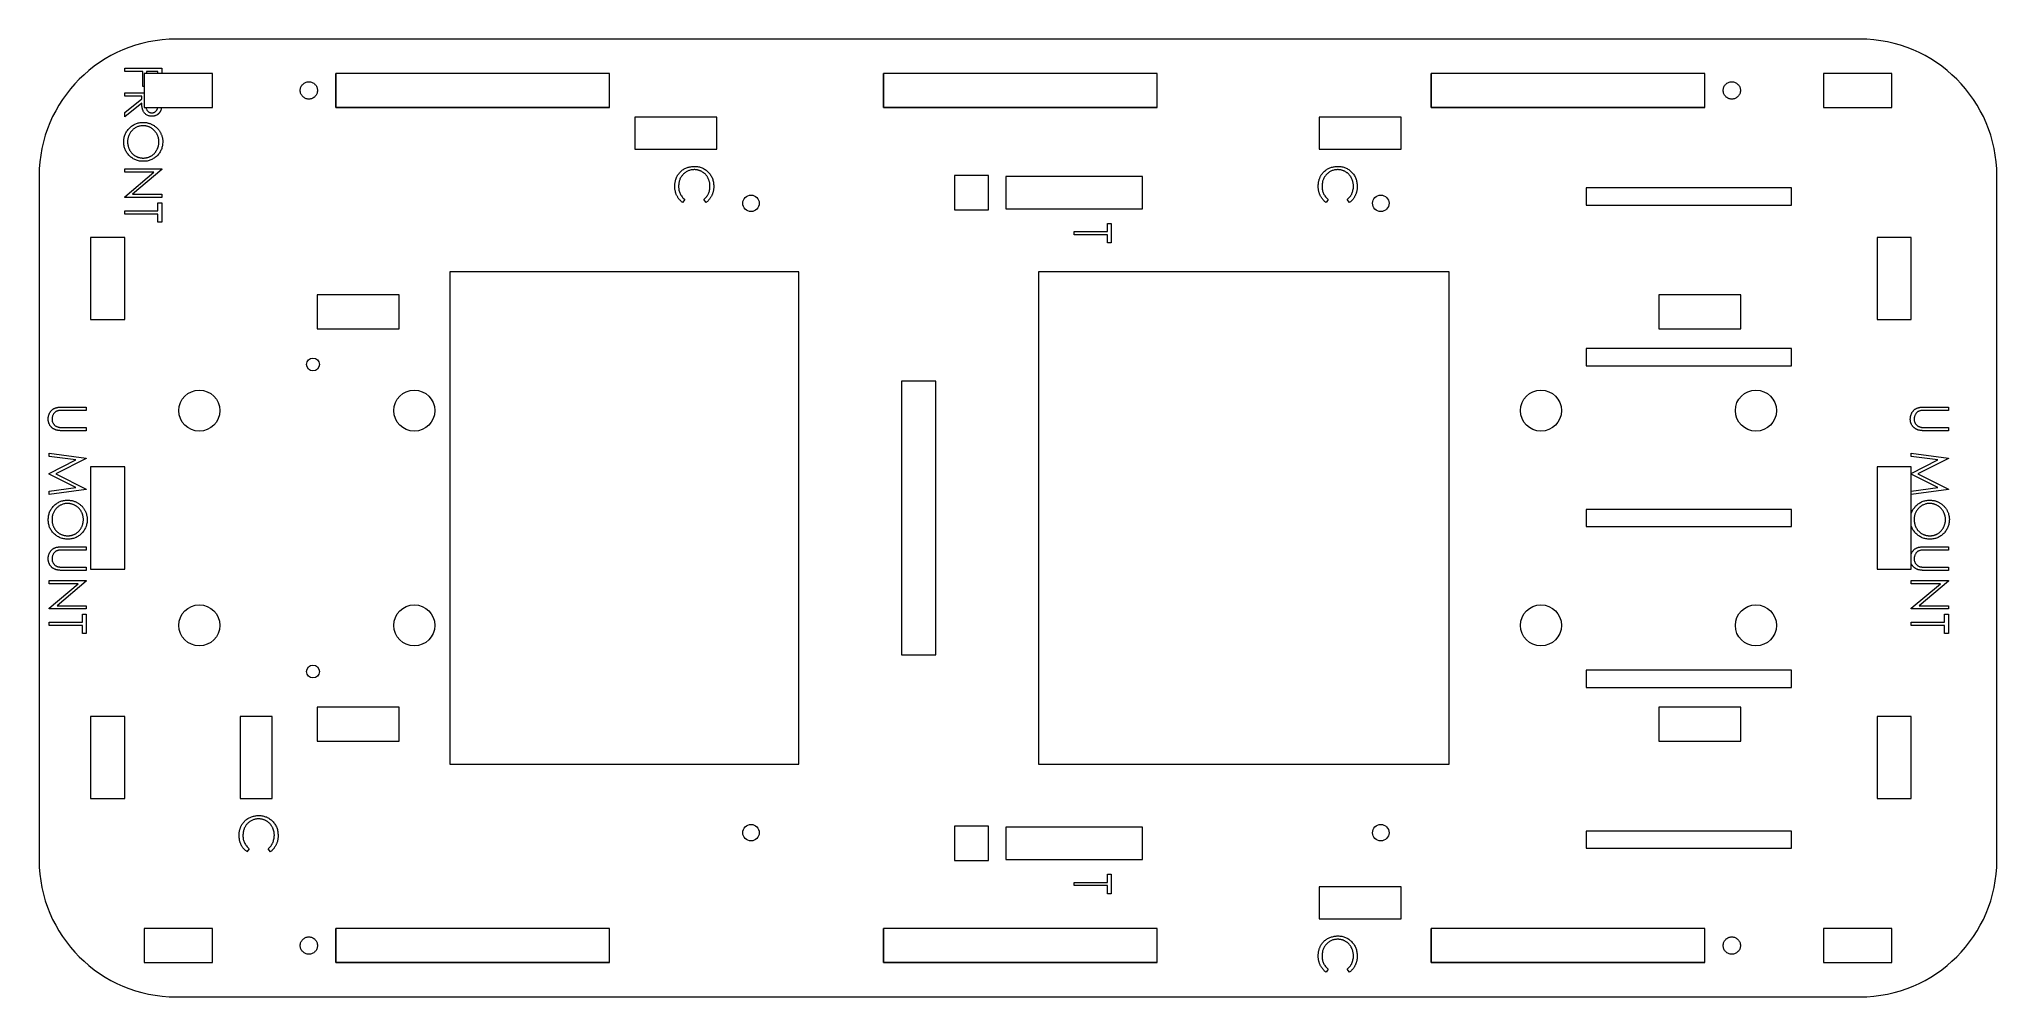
# Model space of a CAD drawing. Header units: inches. Extents: x -7.2 to 7.2, y -3.5 to 3.5.
import ezdxf

# ---------------------------------------------------------------- set-up
doc = ezdxf.new("R2010")
doc.units = ezdxf.units.IN
doc.header["$MEASUREMENT"] = 0
doc.linetypes.add('CENTERX2', pattern=[0.8, 0.5, -0.1, 0.1, -0.1])

msp = doc.modelspace()

# ---------------------------------------------------------------- linework, layer by layer
at = {"color": 1, "linetype": 'Continuous', "lineweight": 5}
for p, q in [((6.15, 3.5), (-6.15, 3.5)), ((-6.383, 3.25), (-6.383, 3)), ((-5.883, 3.25), (-6.383, 3.25)), ((-5.883, 3), (-5.883, 3.25)), ((-2.983, 3.25), (-4.983, 3.25)), ((-4.983, 3), (-4.983, 3.25)), ((-2.983, 3.25), (-4.983, 3.25)), ((-4.983, 3.25), (-4.983, 3)), ((-2.983, 3), (-2.983, 3.25)), ((-2.983, 3), (-2.983, 3.25)), ((1.017, 3.25), (-0.983, 3.25)), ((-0.983, 3), (-0.983, 3.25)), ((1.017, 3.25), (-0.983, 3.25)), ((-0.983, 3.25), (-0.983, 3)), ((1.017, 3), (1.017, 3.25)), ((1.017, 3), (1.017, 3.25)), ((5.017, 3.25), (3.017, 3.25)), ((3.017, 3), (3.017, 3.25)), ((5.017, 3.25), (3.017, 3.25)), ((3.017, 3.25), (3.017, 3)), ((5.017, 3), (5.017, 3.25)), ((5.017, 3), (5.017, 3.25)), ((6.383, 3.25), (5.883, 3.25)), ((5.883, 3.25), (5.883, 3)), ((6.383, 3), (6.383, 3.25)), ((-6.383, 3), (-5.883, 3)), ((-2.983, 3), (-4.983, 3)), ((-4.983, 3), (-2.983, 3)), ((-2.2, 2.93), (-2.8, 2.93)), ((-2.8, 2.93), (-2.8, 2.695)), ((-2.2, 2.695), (-2.2, 2.93)), ((1.017, 3), (-0.983, 3)), ((-0.983, 3), (1.017, 3)), ((2.2, 2.93), (2.2, 2.695)), ((2.8, 2.93), (2.2, 2.93)), ((2.8, 2.695), (2.8, 2.93)), ((5.017, 3), (3.017, 3)), ((3.017, 3), (5.017, 3)), ((5.883, 3), (6.383, 3)), ((-2.8, 2.695), (-2.2, 2.695)), ((2.2, 2.695), (2.8, 2.695)), ((-7.15, 2.5), (-7.15, -2.5)), ((-0.215, 2.503), (-0.465, 2.503)), ((-0.465, 2.503), (-0.465, 2.253)), ((-0.215, 2.253), (-0.215, 2.503)), ((-0.09, 2.496), (-0.09, 2.26)), ((0.91, 2.496), (-0.09, 2.496)), ((0.91, 2.26), (0.91, 2.496)), ((7.15, -2.5), (7.15, 2.5)), ((5.65, 2.413), (4.15, 2.413)), ((4.15, 2.413), (4.15, 2.287)), ((5.65, 2.287), (5.65, 2.413)), ((-0.465, 2.253), (-0.215, 2.253)), ((-0.09, 2.26), (0.91, 2.26)), ((4.15, 2.287), (5.65, 2.287)), ((-6.525, 2.05), (-6.775, 2.05)), ((-6.775, 2.05), (-6.775, 1.45)), ((-6.525, 1.45), (-6.525, 2.05)), ((6.525, 2.05), (6.275, 2.05)), ((6.275, 2.05), (6.275, 1.45)), ((6.525, 1.45), (6.525, 2.05)), ((-1.6, 1.8), (-4.15, 1.8)), ((-4.15, 1.8), (-4.15, -1.8)), ((-1.6, -1.8), (-1.6, 1.8)), ((3.15, 1.8), (0.15, 1.8)), ((0.15, 1.8), (0.15, -1.8)), ((3.15, -1.8), (3.15, 1.8)), ((-4.52, 1.632), (-5.12, 1.632)), ((-5.12, 1.632), (-5.12, 1.382)), ((-4.52, 1.382), (-4.52, 1.632)), ((5.28, 1.632), (4.68, 1.632)), ((4.68, 1.632), (4.68, 1.382)), ((5.28, 1.382), (5.28, 1.632)), ((-6.775, 1.45), (-6.525, 1.45)), ((6.275, 1.45), (6.525, 1.45)), ((-5.12, 1.382), (-4.52, 1.382)), ((4.68, 1.382), (5.28, 1.382)), ((5.65, 1.238), (4.15, 1.238)), ((4.15, 1.238), (4.15, 1.113)), ((5.65, 1.113), (5.65, 1.238)), ((4.15, 1.113), (5.65, 1.113)), ((-0.6, 1), (-0.85, 1)), ((-0.85, 1), (-0.85, -1)), ((-0.6, -1), (-0.6, 1)), ((-6.525, 0.375), (-6.775, 0.375)), ((-6.775, 0.375), (-6.775, -0.375)), ((-6.525, -0.375), (-6.525, 0.375)), ((6.525, 0.375), (6.275, 0.375)), ((6.275, 0.375), (6.275, -0.375)), ((6.525, -0.375), (6.525, 0.375)), ((5.65, 0.062), (4.15, 0.062)), ((4.15, 0.062), (4.15, -0.063)), ((5.65, -0.063), (5.65, 0.062)), ((4.15, -0.063), (5.65, -0.063)), ((-6.775, -0.375), (-6.525, -0.375)), ((6.275, -0.375), (6.525, -0.375)), ((6.525, -0.665), (6.525, -0.659)), ((-0.85, -1), (-0.6, -1)), ((5.65, -1.113), (4.15, -1.113)), ((4.15, -1.113), (4.15, -1.238)), ((5.65, -1.238), (5.65, -1.113)), ((4.15, -1.238), (5.65, -1.238)), ((-4.52, -1.382), (-5.12, -1.382)), ((-5.12, -1.382), (-5.12, -1.632)), ((-4.52, -1.632), (-4.52, -1.382)), ((5.28, -1.382), (4.68, -1.382)), ((4.68, -1.382), (4.68, -1.632)), ((5.28, -1.632), (5.28, -1.382)), ((-6.525, -1.45), (-6.775, -1.45)), ((-6.775, -1.45), (-6.775, -2.05)), ((-6.525, -2.05), (-6.525, -1.45)), ((-5.447, -1.45), (-5.682, -1.45)), ((-5.682, -1.45), (-5.682, -2.05)), ((-5.447, -2.05), (-5.447, -1.45)), ((6.525, -1.45), (6.275, -1.45)), ((6.275, -1.45), (6.275, -2.05)), ((6.525, -2.05), (6.525, -1.45)), ((-5.12, -1.632), (-4.52, -1.632)), ((4.68, -1.632), (5.28, -1.632)), ((-4.15, -1.8), (-1.6, -1.8)), ((0.15, -1.8), (3.15, -1.8)), ((-6.775, -2.05), (-6.525, -2.05)), ((-5.682, -2.05), (-5.447, -2.05)), ((6.275, -2.05), (6.525, -2.05)), ((-0.215, -2.253), (-0.465, -2.253)), ((-0.465, -2.253), (-0.465, -2.503)), ((-0.215, -2.503), (-0.215, -2.253)), ((0.91, -2.26), (-0.09, -2.26)), ((-0.09, -2.26), (-0.09, -2.496)), ((0.91, -2.496), (0.91, -2.26)), ((5.65, -2.288), (4.15, -2.288)), ((4.15, -2.288), (4.15, -2.413)), ((5.65, -2.413), (5.65, -2.288)), ((4.15, -2.413), (5.65, -2.413)), ((-0.465, -2.503), (-0.215, -2.503)), ((-0.09, -2.496), (0.91, -2.496)), ((2.8, -2.695), (2.2, -2.695)), ((2.2, -2.695), (2.2, -2.93)), ((2.8, -2.93), (2.8, -2.695)), ((-5.883, -3), (-6.383, -3)), ((-6.383, -3), (-6.383, -3.25)), ((-5.883, -3.25), (-5.883, -3)), ((-2.983, -3), (-4.983, -3)), ((-4.983, -3.25), (-4.983, -3)), ((-2.983, -3), (-4.983, -3)), ((-4.983, -3), (-4.983, -3.25)), ((-2.983, -3.25), (-2.983, -3)), ((-2.983, -3.25), (-2.983, -3)), ((1.017, -3), (-0.983, -3)), ((-0.983, -3.25), (-0.983, -3)), ((1.017, -3), (-0.983, -3)), ((-0.983, -3), (-0.983, -3.25)), ((1.017, -3.25), (1.017, -3)), ((1.017, -3.25), (1.017, -3)), ((2.2, -2.93), (2.8, -2.93)), ((5.017, -3), (3.017, -3)), ((3.017, -3.25), (3.017, -3)), ((5.017, -3), (3.017, -3)), ((3.017, -3), (3.017, -3.25)), ((5.017, -3.25), (5.017, -3)), ((5.017, -3.25), (5.017, -3)), ((6.383, -3), (5.883, -3)), ((5.883, -3), (5.883, -3.25)), ((6.383, -3.25), (6.383, -3)), ((-6.383, -3.25), (-5.883, -3.25)), ((-2.983, -3.25), (-4.983, -3.25)), ((-4.983, -3.25), (-2.983, -3.25)), ((1.017, -3.25), (-0.983, -3.25)), ((-0.983, -3.25), (1.017, -3.25)), ((5.017, -3.25), (3.017, -3.25)), ((3.017, -3.25), (5.017, -3.25)), ((5.883, -3.25), (6.383, -3.25)), ((-6.15, -3.5), (6.15, -3.5))]:
    msp.add_line(p, q, dxfattribs=at)
at = {"color": 2, "linetype": 'Continuous', "lineweight": 5}
for p, q in [((-6.525, 3.287), (-6.254, 3.287)), ((-6.525, 3.263), (-6.525, 3.287)), ((-6.393, 3.263), (-6.525, 3.263)), ((-6.393, 3.155), (-6.393, 3.263)), ((-6.383, 3.155), (-6.393, 3.155)), ((-6.365, 3.263), (-6.365, 3.25)), ((-6.282, 3.263), (-6.365, 3.263)), ((-6.282, 3.25), (-6.282, 3.263)), ((-6.254, 3.287), (-6.254, 3.25)), ((-6.525, 3.107), (-6.383, 3.107)), ((-6.525, 3.082), (-6.525, 3.107)), ((-6.4, 3.082), (-6.525, 3.082)), ((-6.525, 2.963), (-6.4, 3.063)), ((-6.4, 3.032), (-6.525, 2.933)), ((-6.4, 3.063), (-6.4, 3.082)), ((-6.525, 2.933), (-6.525, 2.963)), ((-6.525, 2.551), (-6.254, 2.551)), ((-6.525, 2.527), (-6.525, 2.551)), ((-6.525, 2.348), (-6.312, 2.527)), ((-6.312, 2.527), (-6.525, 2.527)), ((-6.254, 2.546), (-6.467, 2.367)), ((-6.254, 2.551), (-6.254, 2.546)), ((-6.525, 2.343), (-6.525, 2.348)), ((-6.254, 2.343), (-6.525, 2.343)), ((-6.467, 2.367), (-6.254, 2.367)), ((-6.282, 2.304), (-6.254, 2.304)), ((-6.282, 2.245), (-6.282, 2.304)), ((-6.254, 2.367), (-6.254, 2.343)), ((-6.254, 2.304), (-6.254, 2.162)), ((-2.434, 2.327), (-2.45, 2.306)), ((-2.279, 2.306), (-2.295, 2.327)), ((2.266, 2.327), (2.25, 2.306)), ((2.421, 2.306), (2.405, 2.327)), ((-6.525, 2.221), (-6.525, 2.245)), ((-6.525, 2.245), (-6.282, 2.245)), ((-6.282, 2.221), (-6.525, 2.221)), ((-6.282, 2.162), (-6.282, 2.221)), ((-6.254, 2.162), (-6.282, 2.162)), ((0.653, 2.152), (0.681, 2.152)), ((0.653, 2.093), (0.653, 2.152)), ((0.681, 2.152), (0.681, 2.01)), ((0.41, 2.069), (0.41, 2.093)), ((0.41, 2.093), (0.653, 2.093)), ((0.653, 2.069), (0.41, 2.069)), ((0.653, 2.01), (0.653, 2.069)), ((0.681, 2.01), (0.653, 2.01)), ((-6.969, 0.811), (-6.806, 0.811)), ((-6.806, 0.786), (-6.968, 0.786)), ((-6.806, 0.811), (-6.806, 0.786)), ((6.632, 0.811), (6.796, 0.811)), ((6.796, 0.786), (6.634, 0.786)), ((6.796, 0.811), (6.796, 0.786)), ((-6.806, 0.637), (-6.969, 0.637)), ((-6.968, 0.661), (-6.806, 0.661)), ((-6.806, 0.661), (-6.806, 0.637)), ((6.796, 0.637), (6.632, 0.637)), ((6.634, 0.661), (6.796, 0.661)), ((6.796, 0.661), (6.796, 0.637)), ((-7.077, 0.474), (-6.806, 0.438)), ((-7.077, 0.449), (-7.077, 0.474)), ((-6.881, 0.424), (-7.077, 0.449)), ((-6.806, 0.435), (-7.028, 0.323)), ((-6.806, 0.438), (-6.806, 0.435)), ((6.525, 0.474), (6.796, 0.438)), ((6.525, 0.449), (6.525, 0.474)), ((6.72, 0.424), (6.525, 0.449)), ((6.796, 0.435), (6.574, 0.323)), ((6.796, 0.438), (6.796, 0.435)), ((-7.077, 0.325), (-6.881, 0.424)), ((-7.077, 0.32), (-7.077, 0.325)), ((-6.882, 0.222), (-7.077, 0.32)), ((-7.028, 0.323), (-6.806, 0.211)), ((6.525, 0.325), (6.72, 0.424)), ((6.72, 0.222), (6.525, 0.32)), ((6.574, 0.323), (6.796, 0.211)), ((-7.077, 0.196), (-6.882, 0.222)), ((-6.806, 0.208), (-7.077, 0.172)), ((-7.077, 0.172), (-7.077, 0.196)), ((-6.806, 0.211), (-6.806, 0.208)), ((6.525, 0.196), (6.72, 0.222)), ((6.796, 0.208), (6.525, 0.172)), ((6.796, 0.211), (6.796, 0.208)), ((-6.969, -0.21), (-6.806, -0.21)), ((-6.806, -0.234), (-6.968, -0.234)), ((-6.806, -0.21), (-6.806, -0.234)), ((6.632, -0.21), (6.796, -0.21)), ((6.796, -0.234), (6.634, -0.234)), ((6.796, -0.21), (6.796, -0.234)), ((-6.806, -0.384), (-6.969, -0.384)), ((-6.968, -0.359), (-6.806, -0.359)), ((-6.806, -0.359), (-6.806, -0.384)), ((6.796, -0.384), (6.632, -0.384)), ((6.634, -0.359), (6.796, -0.359)), ((6.796, -0.359), (6.796, -0.384)), ((-7.077, -0.457), (-6.806, -0.457)), ((-7.077, -0.481), (-7.077, -0.457)), ((-7.077, -0.659), (-6.864, -0.481)), ((-6.864, -0.481), (-7.077, -0.481)), ((-6.806, -0.462), (-7.019, -0.641)), ((-6.806, -0.457), (-6.806, -0.462)), ((6.525, -0.457), (6.796, -0.457)), ((6.525, -0.481), (6.525, -0.457)), ((6.525, -0.659), (6.738, -0.481)), ((6.738, -0.481), (6.525, -0.481)), ((6.796, -0.462), (6.583, -0.641)), ((6.796, -0.457), (6.796, -0.462)), ((-7.077, -0.665), (-7.077, -0.659)), ((-6.806, -0.665), (-7.077, -0.665)), ((-7.019, -0.641), (-6.806, -0.641)), ((-6.834, -0.703), (-6.806, -0.703)), ((-6.834, -0.762), (-6.834, -0.703)), ((-6.806, -0.641), (-6.806, -0.665)), ((-6.806, -0.703), (-6.806, -0.845)), ((6.796, -0.665), (6.525, -0.665)), ((6.583, -0.641), (6.796, -0.641)), ((6.768, -0.703), (6.796, -0.703)), ((6.768, -0.762), (6.768, -0.703)), ((6.796, -0.641), (6.796, -0.665)), ((6.796, -0.703), (6.796, -0.845)), ((-7.077, -0.786), (-7.077, -0.762)), ((-7.077, -0.762), (-6.834, -0.762)), ((-6.834, -0.786), (-7.077, -0.786)), ((-6.834, -0.845), (-6.834, -0.786)), ((-6.806, -0.845), (-6.834, -0.845)), ((6.525, -0.786), (6.525, -0.762)), ((6.525, -0.762), (6.768, -0.762)), ((6.768, -0.786), (6.525, -0.786)), ((6.768, -0.845), (6.768, -0.786)), ((6.796, -0.845), (6.768, -0.845)), ((-5.616, -2.418), (-5.632, -2.439)), ((-5.461, -2.439), (-5.477, -2.418)), ((0.41, -2.687), (0.41, -2.663)), ((0.41, -2.663), (0.653, -2.663)), ((0.653, -2.687), (0.41, -2.687)), ((0.653, -2.604), (0.681, -2.604)), ((0.653, -2.663), (0.653, -2.604)), ((0.653, -2.746), (0.653, -2.687)), ((0.681, -2.604), (0.681, -2.746)), ((0.681, -2.746), (0.653, -2.746)), ((2.266, -3.298), (2.25, -3.319)), ((2.421, -3.319), (2.405, -3.298))]:
    msp.add_line(p, q, dxfattribs=at)
at = {"color": 1, "linetype": 'CENTERX2', "lineweight": 5}
for centre in [(-5.18, 3.125), (5.214, 3.125), (-5.18, -3.125), (5.214, -3.125)]:
    msp.add_circle(centre, 0.063, dxfattribs=at)
at = {"color": 1, "linetype": 'Continuous', "lineweight": 5}
for centre, radius in [((-1.95, 2.3), 0.06), ((2.65, 2.3), 0.06), ((-5.15, 1.122), 0.0469), ((-5.98, 0.785), 0.15), ((-4.41, 0.785), 0.15), ((3.82, 0.785), 0.15), ((5.39, 0.785), 0.15), ((-5.98, -0.785), 0.15), ((-4.41, -0.785), 0.15), ((3.82, -0.785), 0.15), ((5.39, -0.785), 0.15), ((-5.15, -1.122), 0.0469), ((-1.95, -2.3), 0.06), ((2.65, -2.3), 0.06)]:
    msp.add_circle(centre, radius, dxfattribs=at)
for centre, start, end in [((-6.15, 2.5), 90, 180), ((6.15, 2.5), 0, 90), ((-6.15, -2.5), 180, 270), ((6.15, -2.5), 270, 0)]:
    msp.add_arc(centre, 1, start, end, dxfattribs=at)
at = {"color": 2, "linetype": 'Continuous', "lineweight": 5}
for points, knots in [([(-6.327, 2.936), (-6.33, 2.937), (-6.337, 2.937), (-6.347, 2.939), (-6.357, 2.942), (-6.366, 2.947), (-6.374, 2.953), (-6.381, 2.96), (-6.387, 2.968), (-6.391, 2.976), (-6.393, 2.983), (-6.395, 2.989), (-6.397, 2.995), (-6.398, 3.001), (-6.399, 3.008), (-6.399, 3.016), (-6.4, 3.024), (-6.4, 3.03), (-6.4, 3.032)], [0, 0, 0, 0, 0.078775, 0.153711, 0.226699, 0.299172, 0.371166, 0.442978, 0.516334, 0.592857, 0.63351, 0.676624, 0.722915, 0.771971, 0.823829, 0.879386, 0.937952, 1, 1, 1, 1]), ([(-6.532, 2.748), (-6.532, 2.753), (-6.532, 2.763), (-6.53, 2.777), (-6.526, 2.791), (-6.522, 2.804), (-6.516, 2.816), (-6.509, 2.828), (-6.5, 2.839), (-6.491, 2.85), (-6.48, 2.86), (-6.469, 2.868), (-6.457, 2.875), (-6.445, 2.881), (-6.432, 2.886), (-6.419, 2.889), (-6.405, 2.891), (-6.396, 2.891), (-6.391, 2.891)], [0, 0, 0, 0, 0.065823, 0.129755, 0.192084, 0.253475, 0.314589, 0.376095, 0.438845, 0.50309, 0.56732, 0.629682, 0.690981, 0.751436, 0.811993, 0.873142, 0.935632, 1, 1, 1, 1]), ([(-6.391, 2.867), (-6.395, 2.867), (-6.402, 2.867), (-6.414, 2.865), (-6.424, 2.862), (-6.435, 2.859), (-6.445, 2.854), (-6.454, 2.848), (-6.463, 2.841), (-6.471, 2.833), (-6.479, 2.824), (-6.486, 2.815), (-6.491, 2.805), (-6.496, 2.795), (-6.5, 2.784), (-6.502, 2.773), (-6.504, 2.761), (-6.504, 2.753), (-6.504, 2.749)], [0, 0, 0, 0, 0.064504, 0.126899, 0.187747, 0.24815, 0.308586, 0.369583, 0.431827, 0.49618, 0.560668, 0.623504, 0.68526, 0.746537, 0.808327, 0.870486, 0.934317, 1, 1, 1, 1]), ([(-6.391, 2.891), (-6.388, 2.891), (-6.381, 2.891), (-6.372, 2.89), (-6.362, 2.889), (-6.353, 2.887), (-6.344, 2.884), (-6.335, 2.881), (-6.327, 2.877), (-6.318, 2.872), (-6.31, 2.868), (-6.303, 2.862), (-6.295, 2.856), (-6.289, 2.85), (-6.282, 2.844), (-6.276, 2.836), (-6.271, 2.829), (-6.266, 2.821), (-6.262, 2.813), (-6.258, 2.804), (-6.254, 2.796), (-6.252, 2.787), (-6.25, 2.778), (-6.248, 2.769), (-6.247, 2.76), (-6.247, 2.754), (-6.247, 2.751)], [0, 0, 0, 0, 0.043213, 0.085881, 0.128132, 0.170168, 0.211938, 0.253861, 0.29602, 0.338574, 0.38115, 0.422821, 0.464245, 0.505121, 0.54615, 0.587164, 0.628522, 0.670271, 0.71197, 0.753242, 0.794029, 0.83487, 0.875486, 0.916539, 0.958, 1, 1, 1, 1]), ([(-6.275, 2.749), (-6.275, 2.752), (-6.275, 2.757), (-6.276, 2.765), (-6.277, 2.772), (-6.279, 2.78), (-6.281, 2.787), (-6.284, 2.794), (-6.287, 2.801), (-6.29, 2.808), (-6.294, 2.815), (-6.299, 2.821), (-6.304, 2.827), (-6.309, 2.833), (-6.314, 2.838), (-6.32, 2.843), (-6.326, 2.847), (-6.332, 2.851), (-6.339, 2.855), (-6.346, 2.858), (-6.353, 2.861), (-6.36, 2.863), (-6.367, 2.865), (-6.375, 2.866), (-6.383, 2.867), (-6.388, 2.867), (-6.391, 2.867)], [0, 0, 0, 0, 0.042024, 0.083647, 0.124987, 0.166252, 0.207707, 0.24936, 0.291742, 0.334482, 0.3772, 0.419541, 0.46103, 0.502083, 0.542879, 0.58379, 0.624854, 0.666216, 0.707392, 0.74855, 0.789649, 0.830735, 0.872067, 0.913991, 0.956497, 1, 1, 1, 1]), ([(-6.37, 3), (-6.37, 2.999), (-6.37, 2.997), (-6.369, 2.994), (-6.367, 2.989), (-6.365, 2.984), (-6.361, 2.978), (-6.357, 2.973), (-6.352, 2.968), (-6.346, 2.965), (-6.34, 2.963), (-6.333, 2.961), (-6.329, 2.961), (-6.327, 2.961)], [0.3385286, 0.3385286, 0.3385286, 0.3385286, 0.3606554, 0.4050569, 0.4450695, 0.5187403, 0.589419, 0.6584147, 0.7275873, 0.7963372, 0.8631848, 0.9309544, 1, 1, 1, 1]), ([(-6.327, 2.961), (-6.324, 2.961), (-6.32, 2.961), (-6.314, 2.963), (-6.308, 2.965), (-6.302, 2.968), (-6.297, 2.973), (-6.293, 2.978), (-6.289, 2.983), (-6.287, 2.988), (-6.286, 2.993), (-6.285, 2.996), (-6.284, 2.999), (-6.284, 3)], [0, 0, 0, 0, 0.0688001, 0.1363367, 0.203757, 0.2727872, 0.3426223, 0.411089, 0.4792783, 0.5494031, 0.5877387, 0.6307249, 0.6672219, 0.6672219, 0.6672219, 0.6672219]), ([(-6.258, 2.991), (-6.258, 2.989), (-6.259, 2.985), (-6.261, 2.979), (-6.264, 2.974), (-6.267, 2.969), (-6.27, 2.964), (-6.273, 2.96), (-6.277, 2.955), (-6.282, 2.952), (-6.286, 2.948), (-6.291, 2.945), (-6.297, 2.942), (-6.302, 2.94), (-6.308, 2.938), (-6.314, 2.937), (-6.32, 2.937), (-6.324, 2.936), (-6.327, 2.936)], [0, 0, 0, 0, 0.064211, 0.127052, 0.188727, 0.249109, 0.309897, 0.370266, 0.430669, 0.492745, 0.554114, 0.615726, 0.676828, 0.738464, 0.801336, 0.865197, 0.931648, 1, 1, 1, 1]), ([(-6.256, 3), (-6.257, 2.998), (-6.257, 2.995), (-6.258, 2.992), (-6.258, 2.991)], [0.8518086, 0.8518086, 0.8518086, 0.8518086, 0.9263724, 1, 1, 1, 1]), ([(-6.389, 2.607), (-6.394, 2.607), (-6.404, 2.607), (-6.418, 2.609), (-6.432, 2.612), (-6.445, 2.617), (-6.457, 2.622), (-6.469, 2.63), (-6.48, 2.638), (-6.491, 2.648), (-6.5, 2.658), (-6.509, 2.669), (-6.516, 2.681), (-6.522, 2.694), (-6.526, 2.706), (-6.53, 2.72), (-6.532, 2.734), (-6.532, 2.744), (-6.532, 2.748)], [0, 0, 0, 0, 0.065222, 0.128561, 0.190309, 0.251362, 0.312368, 0.373766, 0.436259, 0.500391, 0.564507, 0.626952, 0.688475, 0.749261, 0.810167, 0.871679, 0.934778, 1, 1, 1, 1]), ([(-6.504, 2.749), (-6.504, 2.747), (-6.504, 2.741), (-6.503, 2.734), (-6.502, 2.726), (-6.5, 2.718), (-6.498, 2.711), (-6.496, 2.703), (-6.493, 2.696), (-6.489, 2.689), (-6.485, 2.683), (-6.481, 2.676), (-6.476, 2.67), (-6.471, 2.665), (-6.466, 2.66), (-6.46, 2.655), (-6.454, 2.65), (-6.448, 2.646), (-6.441, 2.643), (-6.434, 2.639), (-6.427, 2.637), (-6.42, 2.635), (-6.413, 2.633), (-6.405, 2.632), (-6.397, 2.631), (-6.392, 2.631), (-6.389, 2.631)], [0, 0, 0, 0, 0.0436344, 0.0865402, 0.1291809, 0.1714411, 0.2134218, 0.255273, 0.2973777, 0.3399502, 0.382358, 0.4237207, 0.4648719, 0.5055741, 0.5460055, 0.5863821, 0.6270545, 0.6682615, 0.7095412, 0.7504213, 0.7910904, 0.8320225, 0.8731324, 0.9146084, 0.9569548, 1, 1, 1, 1]), ([(-6.247, 2.751), (-6.247, 2.746), (-6.248, 2.736), (-6.25, 2.721), (-6.253, 2.708), (-6.257, 2.694), (-6.263, 2.682), (-6.27, 2.67), (-6.279, 2.658), (-6.288, 2.648), (-6.299, 2.638), (-6.31, 2.63), (-6.322, 2.623), (-6.334, 2.617), (-6.347, 2.612), (-6.361, 2.609), (-6.375, 2.607), (-6.385, 2.607), (-6.389, 2.607)], [0, 0, 0, 0, 0.066568, 0.130745, 0.193406, 0.254981, 0.316103, 0.377249, 0.439386, 0.503132, 0.566684, 0.628244, 0.689101, 0.749353, 0.810176, 0.871614, 0.934871, 1, 1, 1, 1]), ([(-6.389, 2.631), (-6.387, 2.631), (-6.382, 2.631), (-6.374, 2.632), (-6.366, 2.633), (-6.359, 2.635), (-6.352, 2.637), (-6.345, 2.639), (-6.338, 2.643), (-6.332, 2.646), (-6.325, 2.65), (-6.319, 2.655), (-6.314, 2.66), (-6.308, 2.665), (-6.303, 2.671), (-6.299, 2.677), (-6.294, 2.683), (-6.29, 2.69), (-6.287, 2.697), (-6.284, 2.704), (-6.281, 2.711), (-6.279, 2.719), (-6.277, 2.726), (-6.276, 2.734), (-6.275, 2.742), (-6.275, 2.747), (-6.275, 2.749)], [0, 0, 0, 0, 0.042915, 0.08513, 0.126474, 0.167454, 0.207977, 0.248251, 0.288752, 0.329672, 0.370539, 0.411131, 0.451821, 0.492409, 0.533489, 0.575266, 0.617444, 0.660675, 0.703944, 0.746872, 0.789084, 0.831392, 0.873237, 0.915165, 0.95738, 1, 1, 1, 1]), ([(-2.507, 2.424), (-2.507, 2.427), (-2.507, 2.433), (-2.506, 2.441), (-2.505, 2.449), (-2.504, 2.457), (-2.502, 2.465), (-2.5, 2.473), (-2.498, 2.48), (-2.495, 2.487), (-2.492, 2.494), (-2.489, 2.501), (-2.485, 2.507), (-2.48, 2.513), (-2.476, 2.519), (-2.471, 2.525), (-2.465, 2.531), (-2.462, 2.534), (-2.46, 2.536)], [0, 0, 0, 0, 0.069663, 0.13775, 0.203917, 0.26878, 0.332414, 0.394754, 0.45618, 0.516996, 0.577396, 0.637198, 0.696999, 0.756756, 0.816554, 0.876948, 0.938132, 1, 1, 1, 1]), ([(-2.365, 2.546), (-2.369, 2.546), (-2.377, 2.545), (-2.388, 2.544), (-2.399, 2.541), (-2.41, 2.537), (-2.42, 2.532), (-2.429, 2.526), (-2.438, 2.519), (-2.447, 2.511), (-2.454, 2.502), (-2.461, 2.493), (-2.467, 2.483), (-2.471, 2.472), (-2.475, 2.461), (-2.477, 2.449), (-2.479, 2.437), (-2.479, 2.428), (-2.479, 2.424)], [0, 0, 0, 0, 0.064323, 0.12629, 0.186726, 0.246146, 0.305576, 0.365429, 0.426326, 0.48884, 0.551725, 0.613919, 0.675484, 0.737334, 0.800229, 0.864502, 0.931041, 1, 1, 1, 1]), ([(-2.46, 2.536), (-2.456, 2.538), (-2.45, 2.544), (-2.439, 2.551), (-2.427, 2.557), (-2.415, 2.562), (-2.403, 2.565), (-2.39, 2.568), (-2.377, 2.57), (-2.368, 2.57), (-2.363, 2.57)], [0, 0, 0, 0, 0.1243285, 0.247156, 0.3687797, 0.4907339, 0.6136138, 0.7389576, 0.8673106, 1, 1, 1, 1]), ([(-2.25, 2.426), (-2.25, 2.429), (-2.25, 2.434), (-2.251, 2.442), (-2.252, 2.45), (-2.254, 2.458), (-2.256, 2.465), (-2.259, 2.473), (-2.262, 2.48), (-2.265, 2.487), (-2.269, 2.494), (-2.274, 2.5), (-2.278, 2.506), (-2.283, 2.512), (-2.289, 2.517), (-2.294, 2.522), (-2.3, 2.526), (-2.307, 2.53), (-2.313, 2.534), (-2.32, 2.537), (-2.327, 2.54), (-2.334, 2.542), (-2.342, 2.544), (-2.349, 2.545), (-2.357, 2.546), (-2.362, 2.546), (-2.365, 2.546)], [0, 0, 0, 0, 0.043958, 0.087509, 0.130473, 0.173052, 0.215425, 0.257675, 0.300181, 0.343153, 0.38596, 0.427724, 0.468859, 0.509536, 0.549725, 0.589825, 0.630254, 0.67072, 0.711239, 0.751608, 0.791759, 0.832446, 0.873309, 0.914536, 0.95692, 1, 1, 1, 1]), ([(-2.363, 2.57), (-2.358, 2.57), (-2.349, 2.57), (-2.334, 2.568), (-2.321, 2.564), (-2.308, 2.56), (-2.296, 2.554), (-2.284, 2.547), (-2.273, 2.538), (-2.263, 2.529), (-2.253, 2.518), (-2.245, 2.507), (-2.238, 2.494), (-2.232, 2.482), (-2.228, 2.468), (-2.225, 2.454), (-2.223, 2.439), (-2.222, 2.429), (-2.222, 2.424)], [0, 0, 0, 0, 0.064556, 0.127011, 0.18795, 0.247928, 0.307764, 0.368249, 0.429483, 0.492755, 0.556268, 0.618226, 0.679663, 0.741252, 0.80342, 0.866819, 0.93233, 1, 1, 1, 1]), ([(2.193, 2.424), (2.193, 2.427), (2.193, 2.433), (2.194, 2.441), (2.195, 2.449), (2.196, 2.457), (2.198, 2.465), (2.2, 2.473), (2.202, 2.48), (2.205, 2.487), (2.208, 2.494), (2.211, 2.501), (2.215, 2.507), (2.22, 2.513), (2.224, 2.519), (2.229, 2.525), (2.235, 2.531), (2.238, 2.534), (2.24, 2.536)], [0, 0, 0, 0, 0.0696628, 0.1377496, 0.2039167, 0.2687799, 0.3324137, 0.3947535, 0.45618, 0.5169956, 0.5773959, 0.6371983, 0.6969992, 0.7567562, 0.8165539, 0.876948, 0.9381318, 1, 1, 1, 1]), ([(2.335, 2.546), (2.331, 2.546), (2.323, 2.545), (2.312, 2.544), (2.301, 2.541), (2.29, 2.537), (2.28, 2.532), (2.271, 2.526), (2.262, 2.519), (2.253, 2.511), (2.246, 2.502), (2.239, 2.493), (2.233, 2.483), (2.229, 2.472), (2.225, 2.461), (2.223, 2.449), (2.221, 2.437), (2.221, 2.428), (2.221, 2.424)], [0, 0, 0, 0, 0.064323, 0.12629, 0.186726, 0.246146, 0.305576, 0.365429, 0.426326, 0.48884, 0.551725, 0.613919, 0.675484, 0.737334, 0.800229, 0.864502, 0.931041, 1, 1, 1, 1]), ([(2.24, 2.536), (2.244, 2.538), (2.25, 2.544), (2.261, 2.551), (2.273, 2.557), (2.285, 2.562), (2.297, 2.565), (2.31, 2.568), (2.323, 2.57), (2.332, 2.57), (2.337, 2.57)], [0, 0, 0, 0, 0.1243285, 0.247156, 0.3687797, 0.4907339, 0.6136138, 0.7389576, 0.8673106, 1, 1, 1, 1]), ([(2.45, 2.426), (2.45, 2.429), (2.45, 2.434), (2.449, 2.442), (2.448, 2.45), (2.446, 2.458), (2.444, 2.465), (2.441, 2.473), (2.438, 2.48), (2.435, 2.487), (2.431, 2.494), (2.426, 2.5), (2.422, 2.506), (2.417, 2.512), (2.411, 2.517), (2.406, 2.522), (2.4, 2.526), (2.393, 2.53), (2.387, 2.534), (2.38, 2.537), (2.373, 2.54), (2.366, 2.542), (2.358, 2.544), (2.351, 2.545), (2.343, 2.546), (2.338, 2.546), (2.335, 2.546)], [0, 0, 0, 0, 0.043958, 0.087509, 0.130473, 0.173052, 0.215425, 0.257675, 0.300181, 0.343153, 0.38596, 0.427724, 0.468859, 0.509536, 0.549725, 0.589825, 0.630254, 0.67072, 0.711239, 0.751608, 0.791759, 0.832446, 0.873309, 0.914536, 0.95692, 1, 1, 1, 1]), ([(2.337, 2.57), (2.342, 2.57), (2.351, 2.57), (2.366, 2.568), (2.379, 2.564), (2.392, 2.56), (2.404, 2.554), (2.416, 2.547), (2.427, 2.538), (2.437, 2.529), (2.447, 2.518), (2.455, 2.507), (2.462, 2.494), (2.468, 2.482), (2.472, 2.468), (2.475, 2.454), (2.477, 2.439), (2.478, 2.429), (2.478, 2.424)], [0, 0, 0, 0, 0.064556, 0.127011, 0.18795, 0.247928, 0.307764, 0.368249, 0.429483, 0.492755, 0.556268, 0.618226, 0.679663, 0.741252, 0.80342, 0.866819, 0.93233, 1, 1, 1, 1]), ([(-2.45, 2.306), (-2.452, 2.308), (-2.457, 2.311), (-2.463, 2.317), (-2.469, 2.323), (-2.474, 2.329), (-2.479, 2.335), (-2.484, 2.342), (-2.488, 2.349), (-2.492, 2.356), (-2.496, 2.364), (-2.499, 2.372), (-2.501, 2.38), (-2.503, 2.388), (-2.505, 2.397), (-2.506, 2.406), (-2.507, 2.415), (-2.507, 2.421), (-2.507, 2.424)], [0, 0, 0, 0, 0.061672, 0.123049, 0.183469, 0.243719, 0.304269, 0.364851, 0.425591, 0.487034, 0.548861, 0.611156, 0.673539, 0.73697, 0.800792, 0.866017, 0.932103, 1, 1, 1, 1]), ([(-2.479, 2.424), (-2.479, 2.419), (-2.479, 2.41), (-2.477, 2.396), (-2.473, 2.383), (-2.468, 2.371), (-2.462, 2.359), (-2.454, 2.348), (-2.445, 2.337), (-2.438, 2.331), (-2.434, 2.327)], [0, 0, 0, 0, 0.128515, 0.252949, 0.374755, 0.49594, 0.617181, 0.740909, 0.867811, 1, 1, 1, 1]), ([(-2.295, 2.327), (-2.293, 2.329), (-2.29, 2.332), (-2.285, 2.337), (-2.28, 2.342), (-2.276, 2.347), (-2.272, 2.353), (-2.268, 2.358), (-2.264, 2.364), (-2.26, 2.373), (-2.256, 2.383), (-2.253, 2.397), (-2.25, 2.411), (-2.25, 2.421), (-2.25, 2.426)], [0, 0, 0, 0, 0.063163, 0.125475, 0.187121, 0.248294, 0.309295, 0.36985, 0.430973, 0.492456, 0.616148, 0.740844, 0.868183, 1, 1, 1, 1]), ([(-2.222, 2.424), (-2.222, 2.421), (-2.222, 2.415), (-2.223, 2.406), (-2.224, 2.397), (-2.226, 2.388), (-2.228, 2.38), (-2.231, 2.372), (-2.234, 2.364), (-2.237, 2.356), (-2.241, 2.349), (-2.245, 2.341), (-2.25, 2.335), (-2.255, 2.328), (-2.26, 2.322), (-2.266, 2.316), (-2.272, 2.311), (-2.277, 2.308), (-2.279, 2.306)], [0, 0, 0, 0, 0.068544, 0.135676, 0.201205, 0.265669, 0.329637, 0.392763, 0.455062, 0.517479, 0.579139, 0.640086, 0.700207, 0.759818, 0.819637, 0.879361, 0.939515, 1, 1, 1, 1]), ([(2.25, 2.306), (2.248, 2.308), (2.243, 2.311), (2.237, 2.317), (2.231, 2.323), (2.226, 2.329), (2.221, 2.335), (2.216, 2.342), (2.212, 2.349), (2.208, 2.356), (2.204, 2.364), (2.201, 2.372), (2.199, 2.38), (2.197, 2.388), (2.195, 2.397), (2.194, 2.406), (2.193, 2.415), (2.193, 2.421), (2.193, 2.424)], [0, 0, 0, 0, 0.061672, 0.123049, 0.183469, 0.243719, 0.304269, 0.364851, 0.425591, 0.487034, 0.548861, 0.611156, 0.673539, 0.73697, 0.800792, 0.866017, 0.932103, 1, 1, 1, 1]), ([(2.221, 2.424), (2.221, 2.419), (2.221, 2.41), (2.223, 2.396), (2.227, 2.383), (2.232, 2.371), (2.238, 2.359), (2.246, 2.348), (2.255, 2.337), (2.262, 2.331), (2.266, 2.327)], [0, 0, 0, 0, 0.128515, 0.252949, 0.374755, 0.49594, 0.617181, 0.740909, 0.867811, 1, 1, 1, 1]), ([(2.405, 2.327), (2.407, 2.329), (2.41, 2.332), (2.415, 2.337), (2.42, 2.342), (2.424, 2.347), (2.428, 2.353), (2.432, 2.358), (2.436, 2.364), (2.44, 2.373), (2.444, 2.383), (2.447, 2.397), (2.45, 2.411), (2.45, 2.421), (2.45, 2.426)], [0, 0, 0, 0, 0.063163, 0.125475, 0.187121, 0.248294, 0.309295, 0.36985, 0.430973, 0.492456, 0.616148, 0.740844, 0.868183, 1, 1, 1, 1]), ([(2.478, 2.424), (2.478, 2.421), (2.478, 2.415), (2.477, 2.406), (2.476, 2.397), (2.474, 2.388), (2.472, 2.38), (2.469, 2.372), (2.466, 2.364), (2.463, 2.356), (2.459, 2.349), (2.455, 2.341), (2.45, 2.335), (2.445, 2.328), (2.44, 2.322), (2.434, 2.316), (2.428, 2.311), (2.423, 2.308), (2.421, 2.306)], [0, 0, 0, 0, 0.068544, 0.135676, 0.201205, 0.265669, 0.329637, 0.392763, 0.455062, 0.517479, 0.579139, 0.640086, 0.700207, 0.759818, 0.819637, 0.879361, 0.939515, 1, 1, 1, 1]), ([(-7.084, 0.721), (-7.084, 0.724), (-7.084, 0.729), (-7.083, 0.737), (-7.082, 0.744), (-7.08, 0.751), (-7.078, 0.757), (-7.075, 0.764), (-7.072, 0.77), (-7.068, 0.776), (-7.064, 0.781), (-7.06, 0.786), (-7.055, 0.791), (-7.05, 0.795), (-7.045, 0.798), (-7.039, 0.801), (-7.033, 0.804), (-7.029, 0.805), (-7.027, 0.806)], [0, 0, 0, 0, 0.071175, 0.139644, 0.206317, 0.271373, 0.335418, 0.398076, 0.460608, 0.52297, 0.584716, 0.644895, 0.704291, 0.762998, 0.821087, 0.880104, 0.939388, 1, 1, 1, 1]), ([(-6.969, 0.637), (-6.972, 0.637), (-6.978, 0.637), (-6.987, 0.638), (-6.995, 0.638), (-7.002, 0.639), (-7.009, 0.64), (-7.016, 0.641), (-7.022, 0.642), (-7.028, 0.644), (-7.034, 0.646), (-7.039, 0.648), (-7.044, 0.651), (-7.049, 0.654), (-7.054, 0.658), (-7.059, 0.662), (-7.063, 0.666), (-7.067, 0.671), (-7.071, 0.677), (-7.074, 0.682), (-7.077, 0.688), (-7.08, 0.694), (-7.081, 0.701), (-7.083, 0.707), (-7.084, 0.714), (-7.084, 0.719), (-7.084, 0.721)], [0, 0, 0, 0, 0.054849, 0.10704, 0.156951, 0.203957, 0.248404, 0.290446, 0.330373, 0.367763, 0.403841, 0.439849, 0.476289, 0.51278, 0.550262, 0.588152, 0.62741, 0.667737, 0.708183, 0.748633, 0.78881, 0.829491, 0.870394, 0.912229, 0.955554, 1, 1, 1, 1]), ([(-7.004, 0.785), (-7.007, 0.785), (-7.012, 0.784), (-7.019, 0.782), (-7.025, 0.779), (-7.031, 0.776), (-7.036, 0.772), (-7.041, 0.767), (-7.045, 0.76), (-7.049, 0.753), (-7.052, 0.746), (-7.054, 0.738), (-7.056, 0.73), (-7.056, 0.725), (-7.056, 0.723)], [0, 0, 0, 0, 0.086327, 0.16779, 0.244467, 0.318486, 0.392246, 0.469994, 0.553842, 0.64429, 0.736838, 0.826144, 0.913667, 1, 1, 1, 1]), ([(-7.056, 0.723), (-7.056, 0.72), (-7.056, 0.716), (-7.055, 0.709), (-7.053, 0.703), (-7.05, 0.697), (-7.047, 0.691), (-7.044, 0.686), (-7.039, 0.681), (-7.035, 0.676), (-7.029, 0.672), (-7.023, 0.669), (-7.017, 0.666), (-7.013, 0.665), (-7.01, 0.664)], [0, 0, 0, 0, 0.082876, 0.165273, 0.247718, 0.331469, 0.415206, 0.496278, 0.577562, 0.658179, 0.739704, 0.823824, 0.909492, 1, 1, 1, 1]), ([(-7.027, 0.806), (-7.025, 0.806), (-7.022, 0.807), (-7.017, 0.808), (-7.011, 0.809), (-7.004, 0.81), (-6.997, 0.81), (-6.988, 0.81), (-6.979, 0.811), (-6.973, 0.811), (-6.969, 0.811)], [0, 0, 0, 0, 0.07813, 0.169465, 0.274335, 0.39211, 0.523687, 0.668365, 0.827132, 1, 1, 1, 1]), ([(-6.968, 0.786), (-6.97, 0.786), (-6.975, 0.786), (-6.981, 0.786), (-6.987, 0.786), (-6.991, 0.786), (-6.996, 0.786), (-6.999, 0.786), (-7.002, 0.786), (-7.004, 0.785), (-7.004, 0.785)], [0, 0, 0, 0, 0.191079, 0.362605, 0.516099, 0.650038, 0.765977, 0.862374, 0.940842, 1, 1, 1, 1]), ([(6.518, 0.721), (6.518, 0.724), (6.518, 0.729), (6.519, 0.737), (6.52, 0.744), (6.522, 0.751), (6.524, 0.757), (6.527, 0.764), (6.53, 0.77), (6.534, 0.776), (6.538, 0.781), (6.542, 0.786), (6.547, 0.791), (6.552, 0.795), (6.557, 0.798), (6.563, 0.801), (6.569, 0.804), (6.573, 0.805), (6.575, 0.806)], [0, 0, 0, 0, 0.071175, 0.139644, 0.206317, 0.271373, 0.335418, 0.398076, 0.460608, 0.52297, 0.584716, 0.644895, 0.704291, 0.762998, 0.821087, 0.880104, 0.939388, 1, 1, 1, 1]), ([(6.632, 0.637), (6.629, 0.637), (6.624, 0.637), (6.615, 0.638), (6.607, 0.638), (6.6, 0.639), (6.592, 0.64), (6.586, 0.641), (6.579, 0.642), (6.574, 0.644), (6.568, 0.646), (6.563, 0.648), (6.558, 0.651), (6.553, 0.654), (6.548, 0.658), (6.543, 0.662), (6.539, 0.666), (6.535, 0.671), (6.531, 0.677), (6.527, 0.682), (6.524, 0.688), (6.522, 0.694), (6.52, 0.701), (6.519, 0.707), (6.518, 0.714), (6.518, 0.719), (6.518, 0.721)], [0, 0, 0, 0, 0.054849, 0.10704, 0.156951, 0.203957, 0.248404, 0.290446, 0.330373, 0.367763, 0.403841, 0.439849, 0.476289, 0.51278, 0.550262, 0.588152, 0.62741, 0.667737, 0.708183, 0.748633, 0.78881, 0.829491, 0.870394, 0.912229, 0.955554, 1, 1, 1, 1]), ([(6.598, 0.785), (6.595, 0.785), (6.59, 0.784), (6.583, 0.782), (6.577, 0.779), (6.571, 0.776), (6.566, 0.772), (6.561, 0.767), (6.557, 0.76), (6.553, 0.753), (6.55, 0.746), (6.547, 0.738), (6.546, 0.73), (6.546, 0.725), (6.546, 0.723)], [0, 0, 0, 0, 0.086327, 0.16779, 0.244467, 0.318486, 0.392246, 0.469994, 0.553842, 0.64429, 0.736838, 0.826144, 0.913667, 1, 1, 1, 1]), ([(6.546, 0.723), (6.546, 0.72), (6.546, 0.716), (6.547, 0.709), (6.549, 0.703), (6.551, 0.697), (6.554, 0.691), (6.558, 0.686), (6.562, 0.681), (6.567, 0.676), (6.572, 0.672), (6.578, 0.669), (6.585, 0.666), (6.589, 0.665), (6.592, 0.664)], [0, 0, 0, 0, 0.082876, 0.165273, 0.247718, 0.331469, 0.415206, 0.496278, 0.577562, 0.658179, 0.739704, 0.823824, 0.909492, 1, 1, 1, 1]), ([(6.575, 0.806), (6.577, 0.806), (6.58, 0.807), (6.585, 0.808), (6.591, 0.809), (6.598, 0.81), (6.605, 0.81), (6.613, 0.81), (6.623, 0.811), (6.629, 0.811), (6.632, 0.811)], [0, 0, 0, 0, 0.07813, 0.169465, 0.274335, 0.39211, 0.523687, 0.668365, 0.827132, 1, 1, 1, 1]), ([(6.634, 0.786), (6.631, 0.786), (6.627, 0.786), (6.621, 0.786), (6.615, 0.786), (6.61, 0.786), (6.606, 0.786), (6.603, 0.786), (6.6, 0.786), (6.598, 0.785), (6.598, 0.785)], [0, 0, 0, 0, 0.191079, 0.362605, 0.516099, 0.650038, 0.765977, 0.862374, 0.940842, 1, 1, 1, 1]), ([(-7.01, 0.664), (-7.009, 0.664), (-7.007, 0.663), (-7.004, 0.663), (-6.999, 0.662), (-6.994, 0.662), (-6.989, 0.662), (-6.983, 0.662), (-6.976, 0.662), (-6.971, 0.661), (-6.968, 0.661)], [0, 0, 0, 0, 0.069835, 0.155621, 0.257802, 0.373811, 0.506402, 0.655564, 0.820079, 1, 1, 1, 1]), ([(6.592, 0.664), (6.592, 0.664), (6.595, 0.663), (6.598, 0.663), (6.602, 0.662), (6.607, 0.662), (6.613, 0.662), (6.619, 0.662), (6.626, 0.662), (6.631, 0.661), (6.634, 0.661)], [0, 0, 0, 0, 0.069835, 0.155621, 0.257802, 0.373811, 0.506402, 0.655564, 0.820079, 1, 1, 1, 1]), ([(-7.084, -0.013), (-7.084, -0.008), (-7.083, 0.002), (-7.081, 0.016), (-7.078, 0.03), (-7.074, 0.043), (-7.068, 0.055), (-7.061, 0.067), (-7.052, 0.078), (-7.043, 0.089), (-7.032, 0.099), (-7.021, 0.107), (-7.009, 0.114), (-6.997, 0.12), (-6.984, 0.125), (-6.971, 0.128), (-6.957, 0.13), (-6.947, 0.13), (-6.943, 0.13)], [0, 0, 0, 0, 0.065823, 0.129755, 0.192084, 0.253475, 0.314589, 0.376095, 0.438845, 0.50309, 0.56732, 0.629682, 0.690981, 0.751436, 0.811993, 0.873142, 0.935632, 1, 1, 1, 1]), ([(-6.942, 0.106), (-6.946, 0.106), (-6.954, 0.106), (-6.965, 0.104), (-6.976, 0.101), (-6.986, 0.097), (-6.996, 0.093), (-7.006, 0.087), (-7.015, 0.08), (-7.023, 0.072), (-7.031, 0.063), (-7.038, 0.053), (-7.043, 0.044), (-7.048, 0.034), (-7.052, 0.023), (-7.054, 0.012), (-7.056, 0), (-7.056, -0.008), (-7.056, -0.012)], [0, 0, 0, 0, 0.064504, 0.126899, 0.187747, 0.24815, 0.308586, 0.369583, 0.431827, 0.49618, 0.560668, 0.623504, 0.68526, 0.746537, 0.808327, 0.870486, 0.934317, 1, 1, 1, 1]), ([(-6.943, 0.13), (-6.939, 0.13), (-6.933, 0.13), (-6.923, 0.129), (-6.914, 0.128), (-6.905, 0.126), (-6.896, 0.123), (-6.887, 0.12), (-6.878, 0.116), (-6.87, 0.111), (-6.862, 0.107), (-6.854, 0.101), (-6.847, 0.095), (-6.84, 0.089), (-6.834, 0.082), (-6.828, 0.075), (-6.823, 0.068), (-6.818, 0.06), (-6.813, 0.052), (-6.81, 0.043), (-6.806, 0.035), (-6.804, 0.026), (-6.802, 0.017), (-6.8, 0.008), (-6.799, -0.001), (-6.799, -0.007), (-6.799, -0.01)], [0, 0, 0, 0, 0.043213, 0.085881, 0.128132, 0.170168, 0.211938, 0.253861, 0.29602, 0.338574, 0.38115, 0.422821, 0.464245, 0.505121, 0.54615, 0.587164, 0.628522, 0.670271, 0.71197, 0.753242, 0.794029, 0.83487, 0.875486, 0.916539, 0.958, 1, 1, 1, 1]), ([(-6.827, -0.012), (-6.827, -0.009), (-6.827, -0.004), (-6.828, 0.004), (-6.829, 0.011), (-6.831, 0.019), (-6.833, 0.026), (-6.835, 0.033), (-6.839, 0.04), (-6.842, 0.047), (-6.846, 0.054), (-6.851, 0.06), (-6.855, 0.066), (-6.86, 0.072), (-6.866, 0.077), (-6.871, 0.082), (-6.878, 0.086), (-6.884, 0.09), (-6.891, 0.094), (-6.897, 0.097), (-6.904, 0.1), (-6.912, 0.102), (-6.919, 0.104), (-6.927, 0.105), (-6.934, 0.106), (-6.94, 0.106), (-6.942, 0.106)], [0, 0, 0, 0, 0.042024, 0.083647, 0.124987, 0.166252, 0.207707, 0.24936, 0.291742, 0.334482, 0.3772, 0.419541, 0.46103, 0.502083, 0.542879, 0.58379, 0.624854, 0.666216, 0.707392, 0.74855, 0.789649, 0.830735, 0.872067, 0.913991, 0.956497, 1, 1, 1, 1]), ([(6.525, 0.034), (6.526, 0.037), (6.529, 0.044), (6.534, 0.055), (6.541, 0.067), (6.55, 0.078), (6.559, 0.089), (6.57, 0.099), (6.581, 0.107), (6.593, 0.114), (6.605, 0.12), (6.618, 0.125), (6.631, 0.128), (6.645, 0.13), (6.654, 0.13), (6.659, 0.13)], [0.2095094, 0.2095094, 0.2095094, 0.2095094, 0.2534751, 0.314589, 0.3760953, 0.4388449, 0.5030903, 0.56732, 0.6296819, 0.6909805, 0.7514363, 0.8119927, 0.8731418, 0.9356315, 1, 1, 1, 1]), ([(6.659, 0.106), (6.655, 0.106), (6.648, 0.106), (6.636, 0.104), (6.626, 0.101), (6.615, 0.097), (6.605, 0.093), (6.596, 0.087), (6.587, 0.08), (6.579, 0.072), (6.571, 0.063), (6.564, 0.053), (6.559, 0.044), (6.554, 0.034), (6.55, 0.023), (6.548, 0.012), (6.546, 0), (6.546, -0.008), (6.546, -0.012)], [0, 0, 0, 0, 0.064504, 0.126899, 0.187747, 0.24815, 0.308586, 0.369583, 0.431827, 0.49618, 0.560668, 0.623504, 0.68526, 0.746537, 0.808327, 0.870486, 0.934317, 1, 1, 1, 1]), ([(6.659, 0.13), (6.662, 0.13), (6.669, 0.13), (6.678, 0.129), (6.688, 0.128), (6.697, 0.126), (6.706, 0.123), (6.715, 0.12), (6.723, 0.116), (6.732, 0.111), (6.74, 0.107), (6.747, 0.101), (6.755, 0.095), (6.761, 0.089), (6.768, 0.082), (6.774, 0.075), (6.779, 0.068), (6.784, 0.06), (6.788, 0.052), (6.792, 0.043), (6.796, 0.035), (6.798, 0.026), (6.8, 0.017), (6.802, 0.008), (6.803, -0.001), (6.803, -0.007), (6.803, -0.01)], [0, 0, 0, 0, 0.043213, 0.085881, 0.128132, 0.170168, 0.211938, 0.253861, 0.29602, 0.338574, 0.38115, 0.422821, 0.464245, 0.505121, 0.54615, 0.587164, 0.628522, 0.670271, 0.71197, 0.753242, 0.794029, 0.83487, 0.875486, 0.916539, 0.958, 1, 1, 1, 1]), ([(6.775, -0.012), (6.775, -0.009), (6.775, -0.004), (6.774, 0.004), (6.773, 0.011), (6.771, 0.019), (6.769, 0.026), (6.766, 0.033), (6.763, 0.04), (6.76, 0.047), (6.756, 0.054), (6.751, 0.06), (6.746, 0.066), (6.741, 0.072), (6.736, 0.077), (6.73, 0.082), (6.724, 0.086), (6.718, 0.09), (6.711, 0.094), (6.704, 0.097), (6.697, 0.1), (6.69, 0.102), (6.683, 0.104), (6.675, 0.105), (6.667, 0.106), (6.662, 0.106), (6.659, 0.106)], [0, 0, 0, 0, 0.042024, 0.083647, 0.124987, 0.166252, 0.207707, 0.24936, 0.291742, 0.334482, 0.3772, 0.419541, 0.46103, 0.502083, 0.542879, 0.58379, 0.624854, 0.666216, 0.707392, 0.74855, 0.789649, 0.830735, 0.872067, 0.913991, 0.956497, 1, 1, 1, 1]), ([(-6.941, -0.155), (-6.946, -0.154), (-6.956, -0.154), (-6.97, -0.152), (-6.983, -0.149), (-6.996, -0.144), (-7.009, -0.139), (-7.021, -0.131), (-7.032, -0.123), (-7.042, -0.113), (-7.052, -0.103), (-7.061, -0.092), (-7.068, -0.08), (-7.074, -0.068), (-7.078, -0.055), (-7.081, -0.041), (-7.083, -0.027), (-7.084, -0.017), (-7.084, -0.013)], [0, 0, 0, 0, 0.0652225, 0.128561, 0.1903086, 0.2513624, 0.3123682, 0.3737656, 0.4362592, 0.5003909, 0.5645069, 0.6269518, 0.6884747, 0.7492613, 0.8101669, 0.8716789, 0.9347775, 1, 1, 1, 1]), ([(-7.056, -0.012), (-7.056, -0.014), (-7.056, -0.02), (-7.055, -0.028), (-7.054, -0.035), (-7.052, -0.043), (-7.05, -0.05), (-7.048, -0.058), (-7.044, -0.065), (-7.041, -0.072), (-7.037, -0.078), (-7.033, -0.085), (-7.028, -0.091), (-7.023, -0.096), (-7.018, -0.102), (-7.012, -0.106), (-7.006, -0.111), (-7, -0.115), (-6.993, -0.118), (-6.986, -0.122), (-6.979, -0.124), (-6.972, -0.126), (-6.964, -0.128), (-6.957, -0.129), (-6.949, -0.13), (-6.944, -0.13), (-6.941, -0.13)], [0, 0, 0, 0, 0.043634, 0.08654, 0.129181, 0.171441, 0.213422, 0.255273, 0.297378, 0.33995, 0.382358, 0.423721, 0.464872, 0.505574, 0.546006, 0.586382, 0.627054, 0.668262, 0.709541, 0.750421, 0.79109, 0.832022, 0.873132, 0.914608, 0.956955, 1, 1, 1, 1]), ([(-6.799, -0.01), (-6.799, -0.015), (-6.799, -0.025), (-6.801, -0.04), (-6.805, -0.054), (-6.809, -0.067), (-6.815, -0.079), (-6.822, -0.091), (-6.83, -0.103), (-6.84, -0.113), (-6.85, -0.123), (-6.862, -0.131), (-6.873, -0.139), (-6.886, -0.144), (-6.899, -0.149), (-6.912, -0.152), (-6.927, -0.154), (-6.936, -0.154), (-6.941, -0.155)], [0, 0, 0, 0, 0.066568, 0.130745, 0.193406, 0.254981, 0.316103, 0.377249, 0.439386, 0.503132, 0.566684, 0.628244, 0.689101, 0.749353, 0.810176, 0.871614, 0.934871, 1, 1, 1, 1]), ([(-6.941, -0.13), (-6.939, -0.13), (-6.933, -0.13), (-6.926, -0.129), (-6.918, -0.128), (-6.911, -0.126), (-6.904, -0.124), (-6.897, -0.122), (-6.89, -0.118), (-6.883, -0.115), (-6.877, -0.111), (-6.871, -0.106), (-6.866, -0.101), (-6.86, -0.096), (-6.855, -0.091), (-6.851, -0.084), (-6.846, -0.078), (-6.842, -0.071), (-6.839, -0.064), (-6.835, -0.057), (-6.833, -0.05), (-6.831, -0.042), (-6.829, -0.035), (-6.828, -0.027), (-6.827, -0.019), (-6.827, -0.014), (-6.827, -0.012)], [0, 0, 0, 0, 0.042915, 0.08513, 0.126474, 0.167454, 0.207977, 0.248251, 0.288752, 0.329672, 0.370539, 0.411131, 0.451821, 0.492409, 0.533489, 0.575266, 0.617444, 0.660675, 0.703944, 0.746872, 0.789084, 0.831392, 0.873237, 0.915165, 0.95738, 1, 1, 1, 1]), ([(6.661, -0.155), (6.656, -0.154), (6.646, -0.154), (6.632, -0.152), (6.618, -0.149), (6.605, -0.144), (6.593, -0.139), (6.581, -0.131), (6.57, -0.123), (6.559, -0.113), (6.55, -0.103), (6.541, -0.092), (6.534, -0.08), (6.529, -0.069), (6.526, -0.061), (6.525, -0.058)], [0, 0, 0, 0, 0.0652225, 0.128561, 0.1903086, 0.2513624, 0.3123682, 0.3737656, 0.4362592, 0.5003909, 0.5645069, 0.6269518, 0.6884747, 0.7492613, 0.7931064, 0.7931064, 0.7931064, 0.7931064]), ([(6.546, -0.012), (6.546, -0.014), (6.546, -0.02), (6.547, -0.028), (6.548, -0.035), (6.55, -0.043), (6.552, -0.05), (6.554, -0.058), (6.557, -0.065), (6.561, -0.072), (6.565, -0.078), (6.569, -0.085), (6.574, -0.091), (6.579, -0.096), (6.584, -0.102), (6.59, -0.106), (6.596, -0.111), (6.602, -0.115), (6.609, -0.118), (6.616, -0.122), (6.623, -0.124), (6.63, -0.126), (6.637, -0.128), (6.645, -0.129), (6.653, -0.13), (6.658, -0.13), (6.661, -0.13)], [0, 0, 0, 0, 0.043634, 0.08654, 0.129181, 0.171441, 0.213422, 0.255273, 0.297378, 0.33995, 0.382358, 0.423721, 0.464872, 0.505574, 0.546006, 0.586382, 0.627054, 0.668262, 0.709541, 0.750421, 0.79109, 0.832022, 0.873132, 0.914608, 0.956955, 1, 1, 1, 1]), ([(6.803, -0.01), (6.803, -0.015), (6.802, -0.025), (6.8, -0.04), (6.797, -0.054), (6.793, -0.067), (6.787, -0.079), (6.78, -0.091), (6.771, -0.103), (6.762, -0.113), (6.751, -0.123), (6.74, -0.131), (6.728, -0.139), (6.716, -0.144), (6.703, -0.149), (6.689, -0.152), (6.675, -0.154), (6.665, -0.154), (6.661, -0.155)], [0, 0, 0, 0, 0.066568, 0.130745, 0.193406, 0.254981, 0.316103, 0.377249, 0.439386, 0.503132, 0.566684, 0.628244, 0.689101, 0.749353, 0.810176, 0.871614, 0.934871, 1, 1, 1, 1]), ([(6.661, -0.13), (6.663, -0.13), (6.668, -0.13), (6.676, -0.129), (6.684, -0.128), (6.691, -0.126), (6.698, -0.124), (6.705, -0.122), (6.712, -0.118), (6.718, -0.115), (6.725, -0.111), (6.731, -0.106), (6.736, -0.101), (6.742, -0.096), (6.747, -0.091), (6.751, -0.084), (6.756, -0.078), (6.76, -0.071), (6.763, -0.064), (6.766, -0.057), (6.769, -0.05), (6.771, -0.042), (6.773, -0.035), (6.774, -0.027), (6.775, -0.019), (6.775, -0.014), (6.775, -0.012)], [0, 0, 0, 0, 0.042915, 0.08513, 0.126474, 0.167454, 0.207977, 0.248251, 0.288752, 0.329672, 0.370539, 0.411131, 0.451821, 0.492409, 0.533489, 0.575266, 0.617444, 0.660675, 0.703944, 0.746872, 0.789084, 0.831392, 0.873237, 0.915165, 0.95738, 1, 1, 1, 1]), ([(-7.084, -0.3), (-7.084, -0.297), (-7.084, -0.292), (-7.083, -0.284), (-7.082, -0.277), (-7.08, -0.27), (-7.078, -0.263), (-7.075, -0.257), (-7.072, -0.251), (-7.068, -0.245), (-7.064, -0.24), (-7.06, -0.235), (-7.055, -0.23), (-7.05, -0.226), (-7.045, -0.223), (-7.039, -0.22), (-7.033, -0.217), (-7.029, -0.216), (-7.027, -0.215)], [0, 0, 0, 0, 0.071175, 0.139644, 0.206317, 0.271373, 0.335418, 0.398076, 0.460608, 0.52297, 0.584716, 0.644895, 0.704291, 0.762998, 0.821087, 0.880104, 0.939388, 1, 1, 1, 1]), ([(-7.004, -0.235), (-7.007, -0.236), (-7.012, -0.237), (-7.019, -0.239), (-7.025, -0.241), (-7.031, -0.245), (-7.036, -0.249), (-7.041, -0.254), (-7.045, -0.26), (-7.049, -0.267), (-7.052, -0.275), (-7.054, -0.283), (-7.056, -0.29), (-7.056, -0.296), (-7.056, -0.298)], [0, 0, 0, 0, 0.086327, 0.16779, 0.244467, 0.318486, 0.392246, 0.469994, 0.553842, 0.64429, 0.736838, 0.826144, 0.913667, 1, 1, 1, 1]), ([(-7.027, -0.215), (-7.025, -0.214), (-7.022, -0.214), (-7.017, -0.213), (-7.011, -0.212), (-7.004, -0.211), (-6.997, -0.211), (-6.988, -0.21), (-6.979, -0.21), (-6.973, -0.21), (-6.969, -0.21)], [0, 0, 0, 0, 0.07813, 0.169465, 0.274335, 0.39211, 0.523687, 0.668365, 0.827132, 1, 1, 1, 1]), ([(-6.968, -0.234), (-6.97, -0.234), (-6.975, -0.234), (-6.981, -0.234), (-6.987, -0.235), (-6.991, -0.235), (-6.996, -0.235), (-6.999, -0.235), (-7.002, -0.235), (-7.004, -0.235), (-7.004, -0.235)], [0, 0, 0, 0, 0.191079, 0.362605, 0.516099, 0.650038, 0.765977, 0.862374, 0.940842, 1, 1, 1, 1]), ([(6.525, -0.261), (6.526, -0.26), (6.527, -0.256), (6.53, -0.251), (6.534, -0.245), (6.538, -0.24), (6.542, -0.235), (6.547, -0.23), (6.552, -0.226), (6.557, -0.223), (6.563, -0.22), (6.569, -0.217), (6.573, -0.216), (6.575, -0.215)], [0.3559014, 0.3559014, 0.3559014, 0.3559014, 0.3980763, 0.4606079, 0.5229695, 0.5847157, 0.6448949, 0.7042906, 0.7629982, 0.8210874, 0.8801039, 0.9393885, 1, 1, 1, 1]), ([(6.598, -0.235), (6.595, -0.236), (6.59, -0.237), (6.583, -0.239), (6.577, -0.241), (6.571, -0.245), (6.566, -0.249), (6.561, -0.254), (6.557, -0.26), (6.553, -0.267), (6.55, -0.275), (6.547, -0.283), (6.546, -0.29), (6.546, -0.296), (6.546, -0.298)], [0, 0, 0, 0, 0.086327, 0.16779, 0.244467, 0.318486, 0.392246, 0.469994, 0.553842, 0.64429, 0.736838, 0.826144, 0.913667, 1, 1, 1, 1]), ([(6.575, -0.215), (6.577, -0.214), (6.58, -0.214), (6.585, -0.213), (6.591, -0.212), (6.598, -0.211), (6.605, -0.211), (6.613, -0.21), (6.623, -0.21), (6.629, -0.21), (6.632, -0.21)], [0, 0, 0, 0, 0.07813, 0.169465, 0.274335, 0.39211, 0.523687, 0.668365, 0.827132, 1, 1, 1, 1]), ([(6.634, -0.234), (6.631, -0.234), (6.627, -0.234), (6.621, -0.234), (6.615, -0.235), (6.61, -0.235), (6.606, -0.235), (6.603, -0.235), (6.6, -0.235), (6.598, -0.235), (6.598, -0.235)], [0, 0, 0, 0, 0.191079, 0.362605, 0.516099, 0.650038, 0.765977, 0.862374, 0.940842, 1, 1, 1, 1]), ([(-6.969, -0.384), (-6.972, -0.384), (-6.978, -0.384), (-6.987, -0.383), (-6.995, -0.383), (-7.002, -0.382), (-7.009, -0.381), (-7.016, -0.38), (-7.022, -0.379), (-7.028, -0.377), (-7.034, -0.375), (-7.039, -0.373), (-7.044, -0.37), (-7.049, -0.367), (-7.054, -0.363), (-7.059, -0.359), (-7.063, -0.354), (-7.067, -0.349), (-7.071, -0.344), (-7.074, -0.339), (-7.077, -0.333), (-7.08, -0.327), (-7.081, -0.32), (-7.083, -0.314), (-7.084, -0.307), (-7.084, -0.302), (-7.084, -0.3)], [0, 0, 0, 0, 0.054849, 0.10704, 0.156951, 0.203957, 0.248404, 0.290446, 0.330373, 0.367763, 0.403841, 0.439849, 0.476289, 0.51278, 0.550262, 0.588152, 0.62741, 0.667737, 0.708183, 0.748633, 0.78881, 0.829491, 0.870394, 0.912229, 0.955554, 1, 1, 1, 1]), ([(-7.056, -0.298), (-7.056, -0.3), (-7.056, -0.305), (-7.055, -0.311), (-7.053, -0.318), (-7.05, -0.324), (-7.047, -0.33), (-7.044, -0.335), (-7.039, -0.34), (-7.035, -0.345), (-7.029, -0.349), (-7.023, -0.352), (-7.017, -0.355), (-7.013, -0.356), (-7.01, -0.357)], [0, 0, 0, 0, 0.082876, 0.165273, 0.247718, 0.331469, 0.415206, 0.496278, 0.577562, 0.658179, 0.739704, 0.823824, 0.909492, 1, 1, 1, 1]), ([(-7.01, -0.357), (-7.009, -0.357), (-7.007, -0.357), (-7.004, -0.358), (-6.999, -0.358), (-6.994, -0.359), (-6.989, -0.359), (-6.983, -0.359), (-6.976, -0.359), (-6.971, -0.359), (-6.968, -0.359)], [0, 0, 0, 0, 0.069835, 0.155621, 0.257802, 0.373811, 0.506402, 0.655564, 0.820079, 1, 1, 1, 1]), ([(6.632, -0.384), (6.629, -0.384), (6.624, -0.384), (6.615, -0.383), (6.607, -0.383), (6.6, -0.382), (6.592, -0.381), (6.586, -0.38), (6.579, -0.379), (6.574, -0.377), (6.568, -0.375), (6.563, -0.373), (6.558, -0.37), (6.553, -0.367), (6.548, -0.363), (6.543, -0.359), (6.539, -0.354), (6.535, -0.349), (6.531, -0.344), (6.528, -0.339), (6.526, -0.335), (6.525, -0.334)], [0, 0, 0, 0, 0.0548485, 0.1070402, 0.1569511, 0.2039569, 0.2484038, 0.2904463, 0.3303728, 0.3677632, 0.4038407, 0.4398491, 0.4762889, 0.5127798, 0.5502625, 0.5881522, 0.6274096, 0.6677367, 0.708183, 0.7486334, 0.7814277, 0.7814277, 0.7814277, 0.7814277]), ([(6.546, -0.298), (6.546, -0.3), (6.546, -0.305), (6.547, -0.311), (6.549, -0.318), (6.551, -0.324), (6.554, -0.33), (6.558, -0.335), (6.562, -0.34), (6.567, -0.345), (6.572, -0.349), (6.578, -0.352), (6.585, -0.355), (6.589, -0.356), (6.592, -0.357)], [0, 0, 0, 0, 0.082876, 0.165273, 0.247718, 0.331469, 0.415206, 0.496278, 0.577562, 0.658179, 0.739704, 0.823824, 0.909492, 1, 1, 1, 1]), ([(6.592, -0.357), (6.592, -0.357), (6.595, -0.357), (6.598, -0.358), (6.602, -0.358), (6.607, -0.359), (6.613, -0.359), (6.619, -0.359), (6.626, -0.359), (6.631, -0.359), (6.634, -0.359)], [0, 0, 0, 0, 0.069835, 0.155621, 0.257802, 0.373811, 0.506402, 0.655564, 0.820079, 1, 1, 1, 1]), ([(-5.689, -2.321), (-5.689, -2.318), (-5.689, -2.312), (-5.689, -2.304), (-5.688, -2.296), (-5.686, -2.288), (-5.685, -2.28), (-5.683, -2.272), (-5.68, -2.265), (-5.678, -2.258), (-5.674, -2.251), (-5.671, -2.244), (-5.667, -2.238), (-5.663, -2.232), (-5.658, -2.226), (-5.653, -2.22), (-5.648, -2.214), (-5.644, -2.211), (-5.642, -2.209)], [0, 0, 0, 0, 0.069663, 0.13775, 0.203917, 0.26878, 0.332414, 0.394754, 0.45618, 0.516996, 0.577396, 0.637198, 0.696999, 0.756756, 0.816554, 0.876948, 0.938132, 1, 1, 1, 1]), ([(-5.547, -2.199), (-5.551, -2.199), (-5.559, -2.2), (-5.571, -2.201), (-5.582, -2.204), (-5.592, -2.208), (-5.602, -2.213), (-5.612, -2.219), (-5.621, -2.226), (-5.629, -2.234), (-5.637, -2.243), (-5.643, -2.252), (-5.649, -2.262), (-5.654, -2.273), (-5.657, -2.284), (-5.66, -2.296), (-5.661, -2.308), (-5.661, -2.317), (-5.662, -2.321)], [0, 0, 0, 0, 0.064323, 0.12629, 0.186726, 0.246146, 0.305576, 0.365429, 0.426326, 0.48884, 0.551725, 0.613919, 0.675484, 0.737334, 0.800229, 0.864502, 0.931041, 1, 1, 1, 1]), ([(-5.642, -2.209), (-5.639, -2.207), (-5.632, -2.201), (-5.621, -2.194), (-5.61, -2.188), (-5.598, -2.183), (-5.585, -2.18), (-5.573, -2.177), (-5.559, -2.175), (-5.55, -2.175), (-5.545, -2.175)], [0, 0, 0, 0, 0.124329, 0.247156, 0.36878, 0.490734, 0.613614, 0.738958, 0.867311, 1, 1, 1, 1]), ([(-5.432, -2.319), (-5.432, -2.316), (-5.432, -2.311), (-5.433, -2.303), (-5.434, -2.295), (-5.436, -2.287), (-5.438, -2.28), (-5.441, -2.272), (-5.444, -2.265), (-5.448, -2.258), (-5.452, -2.251), (-5.456, -2.245), (-5.461, -2.239), (-5.466, -2.233), (-5.471, -2.228), (-5.477, -2.223), (-5.483, -2.219), (-5.489, -2.215), (-5.496, -2.211), (-5.502, -2.208), (-5.509, -2.205), (-5.516, -2.203), (-5.524, -2.201), (-5.531, -2.2), (-5.539, -2.199), (-5.545, -2.199), (-5.547, -2.199)], [0, 0, 0, 0, 0.043958, 0.087509, 0.130473, 0.173052, 0.215425, 0.257675, 0.300181, 0.343153, 0.38596, 0.427724, 0.468859, 0.509536, 0.549725, 0.589825, 0.630254, 0.67072, 0.711239, 0.751608, 0.791759, 0.832446, 0.873309, 0.914536, 0.95692, 1, 1, 1, 1]), ([(-5.545, -2.175), (-5.54, -2.175), (-5.531, -2.175), (-5.517, -2.177), (-5.503, -2.181), (-5.49, -2.185), (-5.478, -2.191), (-5.467, -2.198), (-5.455, -2.207), (-5.445, -2.216), (-5.436, -2.227), (-5.427, -2.238), (-5.42, -2.251), (-5.414, -2.263), (-5.41, -2.277), (-5.407, -2.291), (-5.405, -2.306), (-5.405, -2.316), (-5.405, -2.321)], [0, 0, 0, 0, 0.0645563, 0.1270106, 0.1879504, 0.2479281, 0.3077639, 0.3682493, 0.4294832, 0.4927553, 0.5562681, 0.6182257, 0.679663, 0.7412516, 0.8034199, 0.8668186, 0.9323299, 1, 1, 1, 1]), ([(-5.632, -2.439), (-5.635, -2.437), (-5.639, -2.434), (-5.645, -2.428), (-5.651, -2.422), (-5.657, -2.416), (-5.662, -2.41), (-5.666, -2.403), (-5.671, -2.396), (-5.675, -2.389), (-5.678, -2.381), (-5.681, -2.373), (-5.684, -2.365), (-5.686, -2.357), (-5.687, -2.348), (-5.688, -2.339), (-5.689, -2.33), (-5.689, -2.324), (-5.689, -2.321)], [0, 0, 0, 0, 0.0616723, 0.1230491, 0.1834691, 0.2437187, 0.3042692, 0.3648513, 0.425591, 0.4870341, 0.5488613, 0.611156, 0.673539, 0.7369699, 0.8007916, 0.8660169, 0.9321029, 1, 1, 1, 1]), ([(-5.662, -2.321), (-5.661, -2.326), (-5.661, -2.335), (-5.659, -2.349), (-5.655, -2.362), (-5.65, -2.374), (-5.644, -2.386), (-5.636, -2.397), (-5.627, -2.408), (-5.62, -2.414), (-5.616, -2.418)], [0, 0, 0, 0, 0.128515, 0.252949, 0.374755, 0.49594, 0.617181, 0.740909, 0.867811, 1, 1, 1, 1]), ([(-5.477, -2.418), (-5.476, -2.416), (-5.472, -2.413), (-5.467, -2.408), (-5.462, -2.403), (-5.458, -2.398), (-5.454, -2.392), (-5.45, -2.387), (-5.447, -2.381), (-5.443, -2.372), (-5.439, -2.362), (-5.435, -2.348), (-5.433, -2.334), (-5.432, -2.324), (-5.432, -2.319)], [0, 0, 0, 0, 0.063163, 0.125475, 0.187121, 0.248294, 0.309295, 0.36985, 0.430973, 0.492456, 0.616148, 0.740844, 0.868183, 1, 1, 1, 1]), ([(-5.405, -2.321), (-5.405, -2.324), (-5.405, -2.33), (-5.405, -2.339), (-5.407, -2.348), (-5.408, -2.357), (-5.41, -2.365), (-5.413, -2.373), (-5.416, -2.381), (-5.419, -2.389), (-5.423, -2.396), (-5.428, -2.404), (-5.432, -2.41), (-5.437, -2.417), (-5.443, -2.423), (-5.448, -2.429), (-5.455, -2.434), (-5.459, -2.437), (-5.461, -2.439)], [0, 0, 0, 0, 0.068544, 0.135676, 0.201205, 0.265669, 0.329637, 0.392763, 0.455062, 0.517479, 0.579139, 0.640086, 0.700207, 0.759818, 0.819637, 0.879361, 0.939515, 1, 1, 1, 1]), ([(2.193, -3.201), (2.193, -3.198), (2.193, -3.192), (2.194, -3.184), (2.195, -3.176), (2.196, -3.168), (2.198, -3.16), (2.2, -3.152), (2.202, -3.145), (2.205, -3.138), (2.208, -3.131), (2.211, -3.124), (2.215, -3.118), (2.22, -3.112), (2.224, -3.106), (2.229, -3.1), (2.235, -3.094), (2.238, -3.091), (2.24, -3.089)], [0, 0, 0, 0, 0.069663, 0.13775, 0.203917, 0.26878, 0.332414, 0.394754, 0.45618, 0.516996, 0.577396, 0.637198, 0.696999, 0.756756, 0.816554, 0.876948, 0.938132, 1, 1, 1, 1]), ([(2.335, -3.079), (2.331, -3.079), (2.323, -3.08), (2.312, -3.081), (2.301, -3.084), (2.29, -3.088), (2.28, -3.093), (2.271, -3.099), (2.262, -3.106), (2.253, -3.114), (2.246, -3.123), (2.239, -3.132), (2.233, -3.142), (2.229, -3.153), (2.225, -3.164), (2.223, -3.176), (2.221, -3.188), (2.221, -3.197), (2.221, -3.201)], [0, 0, 0, 0, 0.064323, 0.12629, 0.186726, 0.246146, 0.305576, 0.365429, 0.426326, 0.48884, 0.551725, 0.613919, 0.675484, 0.737334, 0.800229, 0.864502, 0.931041, 1, 1, 1, 1]), ([(2.24, -3.089), (2.244, -3.087), (2.25, -3.081), (2.261, -3.074), (2.273, -3.068), (2.285, -3.063), (2.297, -3.06), (2.31, -3.057), (2.323, -3.055), (2.332, -3.055), (2.337, -3.055)], [0, 0, 0, 0, 0.1243285, 0.247156, 0.3687797, 0.4907339, 0.6136138, 0.7389576, 0.8673106, 1, 1, 1, 1]), ([(2.45, -3.199), (2.45, -3.196), (2.45, -3.191), (2.449, -3.183), (2.448, -3.175), (2.446, -3.167), (2.444, -3.16), (2.441, -3.152), (2.438, -3.145), (2.435, -3.138), (2.431, -3.131), (2.426, -3.125), (2.422, -3.119), (2.417, -3.113), (2.411, -3.108), (2.406, -3.103), (2.4, -3.099), (2.393, -3.095), (2.387, -3.091), (2.38, -3.088), (2.373, -3.085), (2.366, -3.083), (2.358, -3.081), (2.351, -3.08), (2.343, -3.079), (2.338, -3.079), (2.335, -3.079)], [0, 0, 0, 0, 0.043958, 0.087509, 0.130473, 0.173052, 0.215425, 0.257675, 0.300181, 0.343153, 0.38596, 0.427724, 0.468859, 0.509536, 0.549725, 0.589825, 0.630254, 0.67072, 0.711239, 0.751608, 0.791759, 0.832446, 0.873309, 0.914536, 0.95692, 1, 1, 1, 1]), ([(2.337, -3.055), (2.342, -3.055), (2.351, -3.055), (2.366, -3.057), (2.379, -3.061), (2.392, -3.065), (2.404, -3.071), (2.416, -3.078), (2.427, -3.087), (2.437, -3.096), (2.447, -3.107), (2.455, -3.118), (2.462, -3.131), (2.468, -3.143), (2.472, -3.157), (2.475, -3.171), (2.477, -3.186), (2.478, -3.196), (2.478, -3.201)], [0, 0, 0, 0, 0.064556, 0.127011, 0.18795, 0.247928, 0.307764, 0.368249, 0.429483, 0.492755, 0.556268, 0.618226, 0.679663, 0.741252, 0.80342, 0.866819, 0.93233, 1, 1, 1, 1]), ([(2.25, -3.319), (2.248, -3.317), (2.243, -3.314), (2.237, -3.308), (2.231, -3.302), (2.226, -3.296), (2.221, -3.29), (2.216, -3.283), (2.212, -3.276), (2.208, -3.269), (2.204, -3.261), (2.201, -3.253), (2.199, -3.245), (2.197, -3.237), (2.195, -3.228), (2.194, -3.219), (2.193, -3.21), (2.193, -3.204), (2.193, -3.201)], [0, 0, 0, 0, 0.061672, 0.123049, 0.183469, 0.243719, 0.304269, 0.364851, 0.425591, 0.487034, 0.548861, 0.611156, 0.673539, 0.73697, 0.800792, 0.866017, 0.932103, 1, 1, 1, 1]), ([(2.221, -3.201), (2.221, -3.206), (2.221, -3.215), (2.223, -3.229), (2.227, -3.242), (2.232, -3.254), (2.238, -3.266), (2.246, -3.277), (2.255, -3.288), (2.262, -3.294), (2.266, -3.298)], [0, 0, 0, 0, 0.128515, 0.252949, 0.374755, 0.49594, 0.617181, 0.740909, 0.867811, 1, 1, 1, 1]), ([(2.405, -3.298), (2.407, -3.296), (2.41, -3.293), (2.415, -3.288), (2.42, -3.283), (2.424, -3.278), (2.428, -3.272), (2.432, -3.267), (2.436, -3.261), (2.44, -3.252), (2.444, -3.242), (2.447, -3.228), (2.45, -3.214), (2.45, -3.204), (2.45, -3.199)], [0, 0, 0, 0, 0.063163, 0.125475, 0.187121, 0.248294, 0.309295, 0.36985, 0.430973, 0.492456, 0.616148, 0.740844, 0.868183, 1, 1, 1, 1]), ([(2.478, -3.201), (2.478, -3.204), (2.478, -3.21), (2.477, -3.219), (2.476, -3.228), (2.474, -3.237), (2.472, -3.245), (2.469, -3.253), (2.466, -3.261), (2.463, -3.269), (2.459, -3.276), (2.455, -3.284), (2.45, -3.29), (2.445, -3.297), (2.44, -3.303), (2.434, -3.309), (2.428, -3.314), (2.423, -3.317), (2.421, -3.319)], [0, 0, 0, 0, 0.068544, 0.135676, 0.201205, 0.265669, 0.329637, 0.392763, 0.455062, 0.517479, 0.579139, 0.640086, 0.700207, 0.759818, 0.819637, 0.879361, 0.939515, 1, 1, 1, 1])]:
    msp.add_open_spline(points, degree=3, knots=knots, dxfattribs=at)

doc.saveas('drawing.dxf')
